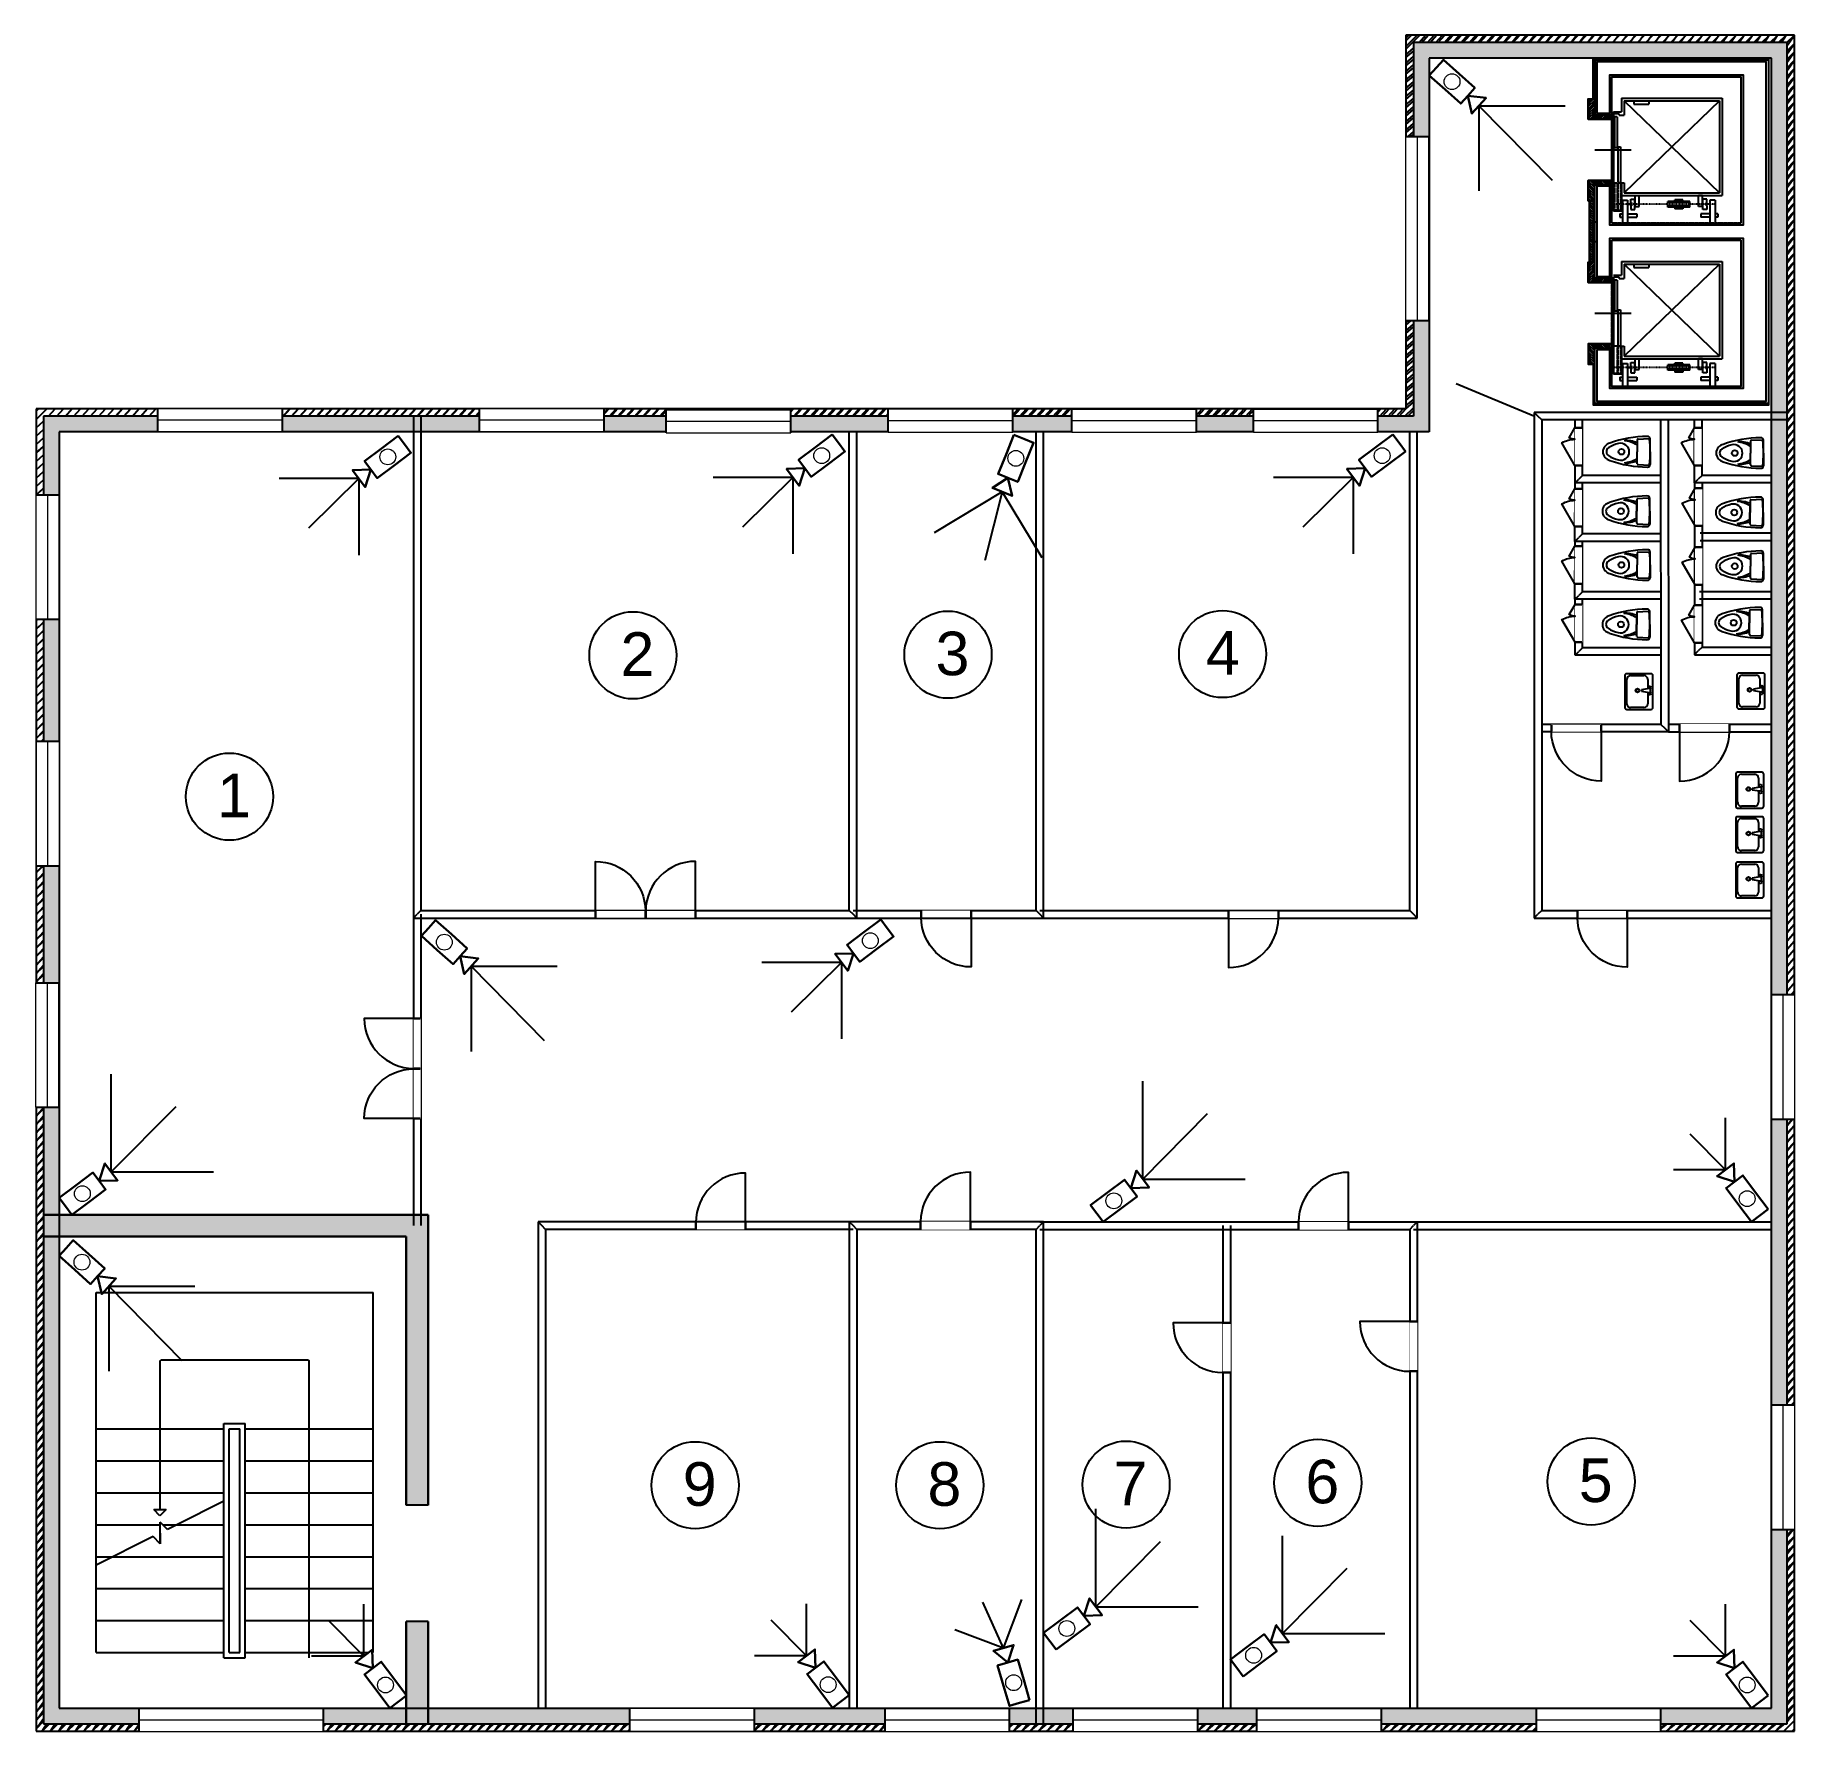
# Model space of a CAD drawing. Header units: millimetres. Extents: x 559585690 to 559613950, y 453760240 to 453787490.
import ezdxf

# ---------------------------------------------------------------- set-up
doc = ezdxf.new("R2010")
doc.units = ezdxf.units.MM
doc.set_wipeout_variables(frame=1)
for name, pattern in [('DASHDOT', [1, 0.5, -0.25, 0, -0.25]), ('DASHDOT_axis', [24, 20, -1.5, 1, -1.5]), ('HIDDEN', [0.375, 0.25, -0.125])]:
    doc.linetypes.add(name, pattern=pattern)
doc.layers.add('_Маскировка', color=7, linetype='Continuous', lineweight=0, true_color=0xffffff)
doc.layers.add('_Стены', color=7, linetype='Continuous', lineweight=30)
doc.layers.add('тонкие', color=7, linetype='Continuous', lineweight=20)
for name, color, linetype in [('door', 7, 'Continuous'), ('Камеры', 7, 'Continuous'), ('Перегородки', 7, 'Continuous'), ('Сетка', 7, 'Continuous'), ('Стены', 7, 'Continuous')]:
    doc.layers.add(name, color=color, linetype=linetype)
doc.styles.add('DIM_FONT', font='TXT.shx', dxfattribs={"width": 0.8})
doc.styles.get("Standard").update_dxf_attribs({"font": 'arial.ttf'})
pattern_1 = [(45, (0, 0), (16.83798022700467, 61.73926083235044), [79.375, -15.875, 0, -15.875])]
pattern_2 = [(134.9999999999999, (559617616.901452, 453766497.9697436), (-19.31660880956452, -19.31660880956449), [])]

msp = doc.modelspace()

# ---------------------------------------------------------------- texts
at = {"layer": 'Перегородки', "char_height": 700, "attachment_point": 1}
for s, insert in [('2', (559595090, 453777900)), ('3', (559600150, 453777910)), ('4', (559604490, 453777920)), ('1', (559588610, 453775630)), ('6', (559606090, 453764610)), ('5', (559610480, 453764630)), ('9', (559596090, 453764570)), ('8', (559600020, 453764570)), ('7', (559603010, 453764580))]:
    msp.add_mtext_dynamic_manual_height_columns(s, width=1100, gutter_width=12.5, heights=[0], dxfattribs=dict(at, insert=insert))

# ---------------------------------------------------------------- blocks, each defined once
blk = doc.blocks.new('*U31')
at = {"color": 7, "linetype": 'ByBlock', "true_color": 0xffffff}
blk.add_wipeout([(-800, 105), (0, 105), (0, -5), (-800, -5)], dxfattribs=at).dxf.layer = '_Маскировка'
at = {"linetype": 'ByBlock'}
for p, q in [((-800, -4.263256414560601e-14), (-800, 99.99999999999993)), ((0, 0), (0, 99.99999999999997))]:
    blk.add_line(p, q, dxfattribs=at)
at = {"layer": 'door'}
blk.add_lwpolyline([(1.13686837721616e-13, 7.579122514774403e-14), (1.13686837721616e-13, -800, -0.4122377308197774), (-800, -5.333333333333273, -1.462158682015437)], format="xyb", dxfattribs=at)
blk = doc.blocks.new('*U33')
at = {"color": 7, "linetype": 'ByBlock', "true_color": 0xffffff}
blk.add_wipeout([(800, 105), (0, 105), (0, -5), (800, -5)], dxfattribs=at).dxf.layer = '_Маскировка'
at = {"linetype": 'ByBlock'}
for p, q in [((0, 0), (0, 99.99999999999997)), ((800, -4.263256414560601e-14), (800, 99.99999999999993))]:
    blk.add_line(p, q, dxfattribs=at)
at = {"layer": 'door'}
blk.add_lwpolyline([(-1.212659602363904e-13, 7.579122514774402e-14), (-1.212659602363904e-13, -800, 0.4122377308197774), (800, -5.333333333333273, 1.462158682015437)], format="xyb", dxfattribs=at)
blk = doc.blocks.new('*U35')
blk.add_wipeout([(-999.9999999921336, 374.9999999970423), (999.999999992134, 374.99999999703914), (999.9999999921337, -5.000000000002274), (-999.9999999921338, -4.9999999999990905)]).dxf.layer = 'тонкие'
for p, q in [((-999.9999999921338, 1.6325991627598e-12), (-999.9999999921333, 369.9999999970425)), ((999.9999999921338, -1.859972838203032e-12), (999.9999999921342, 369.999999997039))]:
    blk.add_line(p, q)
at = {"layer": 'тонкие'}
for p, q in [((-999.9999999921333, 369.9999999970425), (999.9999999921342, 369.9999999970392)), ((-999.9999999921338, 184.9999999985221), (999.999999992134, 184.9999999985188)), ((-999.9999999921338, 1.6325991627598e-12), (999.9999999921338, -1.6325991627598e-12))]:
    blk.add_line(p, q, dxfattribs=at)
blk = doc.blocks.new('*U52')
blk.add_wipeout([(-999.9999999921336, 379.9999999970423), (999.999999992134, 379.99999999703914), (999.9999999921337, -5.000000000002274), (-999.9999999921338, -4.9999999999990905)]).dxf.layer = 'тонкие'
for p, q in [((-999.9999999921338, 1.6325991627598e-12), (-999.9999999921333, 374.9999999970425)), ((999.9999999921338, -1.859972838203032e-12), (999.9999999921342, 374.999999997039))]:
    blk.add_line(p, q)
at = {"layer": 'тонкие'}
for p, q in [((-999.9999999921333, 374.9999999970425), (999.9999999921342, 374.9999999970392)), ((-999.9999999921338, 187.4999999985221), (999.999999992134, 187.4999999985188)), ((-999.9999999921338, 1.6325991627598e-12), (999.9999999921338, -1.6325991627598e-12))]:
    blk.add_line(p, q, dxfattribs=at)
blk = doc.blocks.new('*U68')
blk.add_wipeout([(-1479.999999992134, 374.99999999704323), (1479.999999992134, 374.9999999970387), (1479.9999999921338, -5.000000000003183), (-1479.999999992134, -4.999999999997726)]).dxf.layer = 'тонкие'
for p, q in [((-1479.999999992134, 2.474551464998565e-12), (-1479.999999992133, 369.9999999970433)), ((1479.999999992134, -2.701925140441797e-12), (1479.999999992134, 369.9999999970381))]:
    blk.add_line(p, q)
at = {"layer": 'тонкие'}
for p, q in [((-1479.999999992133, 369.9999999970433), (1479.999999992134, 369.9999999970383)), ((-1479.999999992134, 184.9999999985229), (1479.999999992134, 184.9999999985179)), ((-1479.999999992134, 2.474551464998565e-12), (1479.999999992134, -2.474551464998565e-12))]:
    blk.add_line(p, q, dxfattribs=at)
blk = doc.blocks.new('*U83')
at = {"color": 7, "linetype": 'ByBlock', "true_color": 0xffffff}
blk.add_wipeout([(-800, 105), (0, 105), (0, -5), (-800, -5)], dxfattribs=at).dxf.layer = '_Маскировка'
at = {"linetype": 'ByBlock'}
for p, q in [((-800, -4.263256414560601e-14), (-800, 99.99999999999993)), ((0, 0), (0, 99.99999999999997))]:
    blk.add_line(p, q, dxfattribs=at)
at = {"layer": 'door'}
blk.add_lwpolyline([(1.13686837721616e-13, 7.579122514774402e-14), (1.13686837721616e-13, -800, -0.4122377308197774), (-800, -5.333333333333273, -1.462158682015437)], format="xyb", dxfattribs=at)
blk = doc.blocks.new('*U91')
at = {"color": 7, "linetype": 'ByBlock', "true_color": 0xffffff}
blk.add_wipeout([(-800, -105), (0, -105), (0, 5), (-800, 5)], dxfattribs=at).dxf.layer = '_Маскировка'
at = {"linetype": 'ByBlock'}
for p, q in [((-800, 4.263256414560601e-14), (-800, -99.99999999999993)), ((0, 0), (0, -99.99999999999997))]:
    blk.add_line(p, q, dxfattribs=at)
at = {"layer": 'door'}
blk.add_lwpolyline([(1.13686837721616e-13, -7.105427357601002e-14), (1.13686837721616e-13, 800, 0.4122377308197774), (-800, 5.333333333333272, 1.462158682015437)], format="xyb", dxfattribs=at)
blk = doc.blocks.new('*U90')
at = {"color": 7, "linetype": 'ByBlock', "true_color": 0xffffff}
blk.add_wipeout([(800, -105), (0, -105), (0, 5), (800, 5)], dxfattribs=at).dxf.layer = '_Маскировка'
at = {"linetype": 'ByBlock'}
for p, q in [((0, 0), (0, -99.99999999999997)), ((800, 4.263256414560601e-14), (800, -99.99999999999993))]:
    blk.add_line(p, q, dxfattribs=at)
at = {"layer": 'door'}
blk.add_lwpolyline([(-1.13686837721616e-13, -7.105427357601002e-14), (-1.13686837721616e-13, 800, -0.4122377308197774), (800, 5.333333333333272, -1.462158682015437)], format="xyb", dxfattribs=at)
blk = doc.blocks.new('*U133')
at = {"color": 7, "linetype": 'ByBlock', "true_color": 0xffffff}
blk.add_wipeout([(-800, -125), (0, -125), (0, 5), (-800, 5)], dxfattribs=at).dxf.layer = '_Маскировка'
at = {"linetype": 'ByBlock'}
for p, q in [((-800, 4.263256414560601e-14), (-800, -119.9999999999999)), ((0, 0), (0, -120))]:
    blk.add_line(p, q, dxfattribs=at)
at = {"layer": 'door'}
blk.add_lwpolyline([(1.13686837721616e-13, -7.105427357601002e-14), (1.13686837721616e-13, 800, 0.4122377308197774), (-800, 5.333333333333272, 1.462158682015437)], format="xyb", dxfattribs=at)
blk = doc.blocks.new('*U132')
at = {"color": 7, "linetype": 'ByBlock', "true_color": 0xffffff}
blk.add_wipeout([(-800, -120.08114624023438), (0, -120.08114624023438), (0, 5), (-800, 5)], dxfattribs=at).dxf.layer = '_Маскировка'
at = {"linetype": 'ByBlock'}
for p, q in [((-800, 4.263256414560601e-14), (-800, -115.0811462402343)), ((0, 0), (0, -115.0811462402343))]:
    blk.add_line(p, q, dxfattribs=at)
at = {"layer": 'door'}
blk.add_lwpolyline([(1.13686837721616e-13, -7.105427357601002e-14), (1.13686837721616e-13, 800, 0.4122377308197774), (-800, 5.333333333333272, 1.462158682015437)], format="xyb", dxfattribs=at)
blk = doc.blocks.new('*U131')
at = {"color": 7, "linetype": 'ByBlock', "true_color": 0xffffff}
blk.add_wipeout([(-800, -125.04185223579407), (0, -125.04185223579407), (0, 5), (-800, 5)], dxfattribs=at).dxf.layer = '_Маскировка'
at = {"linetype": 'ByBlock'}
for p, q in [((-800, 4.263256414560601e-14), (-800, -120.041852235794)), ((0, 0), (0, -120.041852235794))]:
    blk.add_line(p, q, dxfattribs=at)
at = {"layer": 'door'}
blk.add_lwpolyline([(1.13686837721616e-13, -7.105427357601002e-14), (1.13686837721616e-13, 800, 0.4122377308197774), (-800, 5.333333333333272, 1.462158682015437)], format="xyb", dxfattribs=at)
blk = doc.blocks.new('A$C444A5E9C')
at = {"ltscale": 20}
for p, q in [((0.04113294760827557, 0.5655345462073456), (0.03214189965001424, 0.7370939613538212)), ((0.2457537597110786, 0.7599999534722883), (0.03979372184767271, 0.7599999534722883)), ((0.05361581679244409, 0.5536887456619297), (0.2457537597110786, 0.5536887456619297)), ((0.1410236105766671, 0.5486887456572731), (0.2457537597110786, 0.5486887456572731))]:
    blk.add_line(p, q, dxfattribs=at)
for p, q in [((0.2457537597110786, 0.7599999534722883), (0.4517137975744845, 0.7599999534722883)), ((0.4503745718138816, 0.5655345462073456), (0.459365619772143, 0.7370939613538212)), ((0.4378917026297131, 0.5536887456619297), (0.2457537597110786, 0.5536887456619297)), ((0.3504839088454901, 0.5486887456572731), (0.2457537597110786, 0.5486887456572731))]:
    blk.add_line(p, q)
at = {"linetype": 'Continuous', "ltscale": 20}
blk.add_circle((0.2457537597110786, 0.298207310232101), 0.04645084462528537, dxfattribs=at)
at = {"ltscale": 20}
for centre, radius, start, end in [((0.03979372184767271, 0.7199999534714152), 0.03999999999999968, 90, 185.8210027385364), ((1.869703473337722, 0.7334768584478297), 1.869785707764664, 180.5372937989394, 199.4406173586037), ((0.0441254540673981, 0.7377219928312115), 0.012, 95.84386922541155, 183.0000000000061), ((0.05361581679244409, 0.5661887456590193), 0.0125, 183.0000000000061, 270), ((0.2454900453194568, -1.229691311105853), 1.989691282058017, 89.99240599688939, 95.84386922541155), ((0.7660710083982849, 0.3276924081510515), 0.7045471275681816, 161.2906092564814, 178.5363273741959), ((0.5800275116671401, 0.284824754598958), 0.5158767511260067, 149.7164621146004, 173.2243677735792), ((0.1410236105766671, 0.5411887456575641), 0.0075, 90, 149.7164621146004), ((0.2665401650701824, 0.158472705836175), 0.1668690484658322, 196.4723215404254, 227.6623700880589), ((0.2457537597110786, 0.1369999534726958), 0.137, 228.0401159485971, 270)]:
    blk.add_arc(centre, radius, start, end, dxfattribs=at)
for centre, radius, start, end in [((0.2460174741027004, -1.229691311105853), 1.989691282058017, 84.15613077458843, 90.00759400311063), ((-1.378195953915565, 0.7334768584478297), 1.869785707764664, 340.5593826413963, 359.4627062010605), ((0.4378917026297131, 0.5661887456590193), 0.0125, 270, 356.9999999999939), ((0.4473820653547591, 0.7377219928312115), 0.012, 356.9999999999939, 84.15613077458843), ((0.4517137975744845, 0.7199999534714152), 0.03999999999999968, 354.1789972614636, 90), ((0.3504839088454901, 0.5411887456575641), 0.0075, 30.28353788539962, 90), ((-0.08851999224498286, 0.284824754598958), 0.5158767511260067, 6.775632226420739, 30.28353788539962), ((-0.2745634889761277, 0.3276924081510515), 0.7045471275681816, 1.463672625804141, 18.70939074351859), ((0.2457537597110786, 0.1369999534726958), 0.137, 270, 311.9598840514029), ((0.2249673543519748, 0.158472705836175), 0.1668690484658322, 312.3376299119411, 343.5276784595746)]:
    blk.add_arc(centre, radius, start, end)
at = {"linetype": 'Continuous', "ltscale": 20}
for centre, radius, start, end in [((0.2463165506596852, 0.2875457198315416), 0.1361441890625848, 90.23684917005355, 194.549030922666), ((0.2451909687551961, 0.2875457198315416), 0.1361441890625663, 345.450969077334, 89.76315082994647), ((0.5609641270966677, 0.349375851394143), 0.456637818714866, 192.1399031620591, 214.2705664349961), ((0.2464908311703766, 0.1286729555358761), 0.07267673976298489, 210.083985255625, 269.4189088827824), ((0.2450166882517806, 0.1286729555358761), 0.07267673976295339, 270.5810911172176, 329.916014744375), ((-0.06945660767451045, 0.349375851394143), 0.4566378187148801, 325.7294335650039, 347.8600968379409)]:
    blk.add_arc(centre, radius, start, end, dxfattribs=at)
blk = doc.blocks.new('A$C7A17705F')
at = {"color": 0}
for p, q in [((-5.194690311327577e-05, 3429.999989248307), (2599.999948053093, 3429.999989248339)), ((599.9999480530969, 2789.999989248325), (609.9999480530969, 2799.999989248325)), ((599.9999480530969, 1393.352428215403), (599.9999480530969, 2789.999989248325)), ((609.9999480530969, 2799.999989248325), (1989.999948053097, 2799.999989248325)), ((1989.999948053097, 2799.999989248325), (1999.999948053097, 2789.999989248325)), ((1999.999948053097, -1.075168984243646e-05), (1999.999948053097, 2789.999989248325)), ((-5.194690311327577e-05, 2149.99998924831), (1199.999948053097, 2149.999989248325)), ((1199.999948053097, 1471.737610035831), (1199.999948053097, 2199.999989248325)), ((1199.999948053097, 2199.999989248325), (1399.999948053097, 2199.999989248325)), ((1249.999948053097, 49.99998924832471), (1249.999948053097, 2149.99998924831)), ((1249.999948053097, 2149.999989248325), (1349.999948053097, 2149.999989248325)), ((1349.999948053097, 49.99998924832471), (1349.999948053097, 2149.99998924831)), ((1399.999948053097, -1.075168984243646e-05), (1399.999948053097, 2199.999989248325)), ((1399.999948053097, 2149.999989248325), (2599.999948053097, 2149.99998924831)), ((-5.194690311327577e-05, 1849.999989248325), (1199.999948053097, 1849.999989248325)), ((1399.999948053097, 1849.999989248325), (2599.999948053097, 1849.999989248325)), ((-5.194690311327577e-05, 1549.999989248325), (1199.999948053097, 1549.999989248325)), ((1399.999948053097, 1549.999989248325), (2599.999948053097, 1549.999989248325)), ((1199.999948053097, -1.075168984243646e-05), (1199.999948053097, 1471.737610035831)), ((-5.194690311327577e-05, 1249.999989248325), (599.9999480530969, 1249.99998924831)), ((599.9999480530969, 1171.737610035831), (599.9999480530969, 1275.477278518265)), ((599.9999480530969, 1071.737015800354), (599.9999480530969, 1171.737610035831)), ((625.4772373230371, 1249.99998924831), (756.5247064780851, 1249.99998924831)), ((756.5247064780851, 1249.999989248325), (1199.999948053097, 1249.999989248325)), ((1399.999948053097, 1249.999989248325), (2599.999948053097, 1249.999989248325)), ((-5.194690311327577e-05, 949.9999892483247), (1199.999948053097, 949.9999892483247)), ((1399.999948053097, 949.9999892483102), (2599.999948053097, 949.9999892483102)), ((-5.194690311327577e-05, 649.9999892483247), (1199.999948053097, 649.9999892483247)), ((1399.999948053097, 649.9999892483247), (2599.999948053097, 649.9999892483247)), ((-5.194690311327577e-05, 349.9999892483247), (1199.999948053097, 349.9999892483247)), ((1399.999948053097, 349.9999892483102), (2599.999948053097, 349.9999892483247)), ((-5.194690311327577e-05, 49.99998924831016), (1199.999948053097, 49.99998924832471)), ((1249.999948053097, 49.99998924832471), (1349.999948053097, 49.99998924832471)), ((1399.999948053097, 49.99998924831016), (2599.999948053097, 49.99998924831016)), ((1199.999948053097, -1.075168984243646e-05), (1399.999948053097, -1.075168984243646e-05))]:
    blk.add_line(p, q, dxfattribs=at)
for p, q in [((-5.194690311327577e-05, 49.99998924831016), (-5.194690311327577e-05, 3429.999989248307)), ((2599.999948053097, 2149.99998924831), (2599.999948053093, 3429.999989248339)), ((2599.999948053097, 49.99998924831016), (2599.999948053097, 2149.99998924831)), ((539.8471875652904, 1393.352428215403), (655.578354744066, 1393.352428215403)), ((597.7127492956351, 1335.485659638296), (539.8471875652904, 1393.352428215403)), ((655.578354744066, 1393.352428215403), (597.7127492956351, 1335.485659638296)), ((1199.999948053097, 1471.737610035831), (756.5247064780851, 1249.999989248325)), ((669.1597270413913, 1206.317499529971), (599.9999480530969, 1275.477278518265)), ((599.9999480530969, 1171.737610035831), (599.9999480530969, 1071.737610035831)), ((756.5247064780851, 1249.999989248325), (669.1597270413913, 1206.317499529971)), ((533.3328852294508, 1138.404078624), (-5.194690311327577e-05, 871.7376100358306)), ((599.9999480530969, 1071.737015800354), (533.3328852294508, 1138.404078624))]:
    blk.add_line(p, q)
blk = doc.blocks.new('A$C564A496C')
at = {"linetype": 'ByBlock'}
for p, q in [((2.25755684368778e-06, 419.3181840765474), (2.25755684368778e-06, 30.68182044031073)), ((543.1575128287386, 450.0000022581962), (30.68182043943852, 450.0000022581962)), ((30.68182043943852, 92.04545680384126), (30.68182043943852, 306.8181840765474)), ((92.04545680296906, 368.1818204403107), (243.5807276297437, 368.1818204403107)), ((238.4670912660968, 409.0909113492535), (299.8307276297437, 409.0909113492535)), ((238.4670912660968, 388.6363658946657), (258.9216367206845, 265.9090931673718)), ((279.3761821751559, 265.9090931673718), (299.8307276297437, 388.6363658946657)), ((294.7170912660968, 368.1818204403107), (481.7938764650917, 368.1818204403107)), ((543.1575128287386, 306.8181840765474), (543.1575128287386, 92.04545680384126)), ((573.8393310106203, 30.68182044031073), (573.8393310106203, 419.3181840765474)), ((30.68182043943852, 2.258196218463127e-06), (543.1575128287386, 2.258196218463127e-06)), ((481.7938764650917, 30.68182044031073), (92.04545680296906, 30.68182044031073)), ((258.9216367206845, 265.9090931673718), (279.3761821751559, 265.9090931673718))]:
    blk.add_line(p, q, dxfattribs=at)
for centre, radius in [((218.012545811509, 398.8636386219596), 20.45454545454545), ((320.2852730842151, 398.8636386219596), 20.45454545454545), ((269.148909447862, 204.5454568038413), 30.68181818181818), ((269.148909447862, 204.5454568038413), 25.68181818181818)]:
    blk.add_circle(centre, radius, dxfattribs=at)
for centre, radius, start, end in [((30.68182043943852, 419.3181840765474), 30.68181818181818, 90, 180), ((92.04545680296906, 306.8181840765474), 61.36363636363636, 90, 180), ((481.7938764650917, 306.8181840765474), 61.36363636363636, 0, 90), ((543.1575128287386, 419.3181840765474), 30.68181818181818, 0, 90), ((30.68182043943852, 30.68182044031073), 30.68181818181818, 180, 270), ((92.04545680296906, 92.04545680384126), 61.36363636363636, 180, 270), ((481.7938764650917, 92.04545680384126), 61.36363636363636, 270, 0), ((543.1575128287386, 30.68182044031073), 30.68181818181818, 270, 0)]:
    blk.add_arc(centre, radius, start, end, dxfattribs=at)
at = {"style": 'DIM_FONT', "width": 0.8, "flags": 9}
for tag in ['YSIZE', 'XSIZE']:
    blk.add_attdef(tag, (269.148909447862, 450.0000022581962), '', height=0.5, rotation=270, dxfattribs=at)
blk = doc.blocks.new('*U156')
at = {"color": 7, "linetype": 'ByBlock', "true_color": 0xffffff}
blk.add_wipeout([(800, 116.93291532993317), (0, 116.93291532993317), (0, -5), (800, -5)], dxfattribs=at).dxf.layer = '_Маскировка'
at = {"linetype": 'ByBlock'}
for p, q in [((0, 0), (0, 111.9329153299331)), ((800, -4.263256414560601e-14), (800, 111.9329153299331))]:
    blk.add_line(p, q, dxfattribs=at)
at = {"layer": 'door'}
blk.add_lwpolyline([(-1.13686837721616e-13, 7.579122514774402e-14), (-1.13686837721616e-13, -800, 0.4122377308197774), (800, -5.333333333333273, 1.462158682015437)], format="xyb", dxfattribs=at)
blk = doc.blocks.new('*U166')
at = {"color": 7, "linetype": 'ByBlock', "true_color": 0xffffff}
blk.add_wipeout([(-800, 105), (0, 105), (0, -5), (-800, -5)], dxfattribs=at).dxf.layer = '_Маскировка'
at = {"linetype": 'ByBlock'}
for p, q in [((-800, -4.263256414560601e-14), (-800, 99.99999999999993)), ((0, 0), (0, 99.99999999999997))]:
    blk.add_line(p, q, dxfattribs=at)
at = {"layer": 'door'}
blk.add_lwpolyline([(1.13686837721616e-13, 7.579122514774402e-14), (1.13686837721616e-13, -800, -0.4122377308197774), (-800, -5.333333333333273, -1.462158682015437)], format="xyb", dxfattribs=at)
blk = doc.blocks.new('*U170')
at = {"color": 7, "linetype": 'ByBlock', "true_color": 0xffffff}
blk.add_wipeout([(-604.9985519051552, 115), (0, 115.00000000000011), (0, -5), (-604.9985519051552, -5)], dxfattribs=at).dxf.layer = '_Маскировка'
at = {"linetype": 'ByBlock'}
for p, q in [((-604.9985519051552, -4.263256414560601e-14), (-604.9985519051552, 109.9999999999999)), ((0, 0), (0, 110))]:
    blk.add_line(p, q, dxfattribs=at)
at = {"layer": 'door'}
blk.add_lwpolyline([(0, 0), (-363.2679198738459, -209.7328313271204, -0.1316524975873958), (-419.4656626542409, 0, -0.1316524975873957), (-444.3223565763386, -92.76644462545714), (-604.9985519051552, 0)], format="xyb", dxfattribs=at)
blk = doc.blocks.new('видеокамера с поворотным устройством')
blk.add_wipeout([(0, 2), (8, 2), (8, -2), (0, -2)])
at = {"color": 0, "lineweight": 20}
blk.add_circle((4, 0), 1.5, dxfattribs=at)
blk.add_wipeout([(8, 0), (10.849205711401737, 2), (10.849205711401737, -2)])
at = {"color": 0, "lineweight": 30}
blk.add_lwpolyline([(0, -2), (0, 0), (0, 2), (4, 2), (8, 2), (8, 0), (8, -2), (4, -2)], close=True, dxfattribs=at)
blk.add_lwpolyline([(8, 0), (10.84920571140174, -2), (10.84920571140174, 2), (8, 0)], dxfattribs=at)

# ---------------------------------------------------------------- hatches: boundary and pattern name
at = {"linetype": 'Continuous'}
h = msp.add_hatch(dxfattribs=at)
h.set_pattern_fill('ANSI31', color=256, scale=218.5424812603338, angle=-270.0000000000001, style=0)
h.set_pattern_definition([(225, (559617616.901452, 453802173.8717052), (-19.31660880956451, 19.3166088095645), [])])
h.paths.add_polyline_path([(559610632.5570575, 453786466.7099167), (559610709.046926, 453786466.7099167), (559610736.3647361, 453786466.7099167), (559610736.3647361, 453786208.0853311), (559611009.5428377, 453786208.0853311), (559611009.5428377, 453786138.8961948), (559610632.5570575, 453786138.8961948)])
h = msp.add_hatch(dxfattribs=at)
h.set_pattern_fill('ANSI31', color=256, scale=218.5424812603338, angle=-270.0000000000001, style=0)
h.set_pattern_definition([(134.9999999999999, (559617616.901452, 453769120.4795187), (-19.31660880956452, -19.31660880956449), [])])
h.paths.add_polyline_path([(559610632.5570575, 453784827.6413072), (559610709.046926, 453784827.6413072), (559610736.3647361, 453784827.6413072), (559610736.3647361, 453785086.2658928), (559611009.5428377, 453785086.2658928), (559611009.5428377, 453785155.4550291), (559610632.5570575, 453785155.4550291)])
h = msp.add_hatch(dxfattribs=at)
h.set_pattern_fill('ANSI31', color=256, scale=218.5424812603338, angle=-270.0000000000001, style=0)
h.set_pattern_definition(pattern_2)
h.paths.add_polyline_path([(559610709.046926, 453784494.3640233), (559610709.046926, 453784827.6413072), (559610654.4113057, 453784827.6413072), (559610654.4113057, 453783844.2001415), (559610709.046926, 453783844.2001415)])
h.paths.add_polyline_path([(559610709.046926, 453783844.2001415), (559610736.3647361, 453783844.2001415), (559610736.3647361, 453784177.4774255), (559610709.046926, 453784177.4774255)])
h.paths.add_polyline_path([(559610736.3647361, 453784494.3640233), (559610709.046926, 453784494.3640233), (559610709.046926, 453784177.4774255), (559610736.3647361, 453784177.4774255)])
h.paths.add_polyline_path([(559610709.046926, 453784494.3640233), (559610736.3647361, 453784494.3640233), (559610736.3647361, 453784827.6413072), (559610709.046926, 453784827.6413072)])
h = msp.add_hatch(dxfattribs=at)
h.set_pattern_fill('ANSI31', color=256, scale=218.5424812603338, angle=-270.0000000000001, style=0)
h.set_pattern_definition([(225, (559617616.901452, 453799551.3619301), (-19.31660880956451, 19.3166088095645), [])])
h.paths.add_polyline_path([(559610632.5570575, 453783844.2001415), (559610709.046926, 453783844.2001415), (559610736.3647361, 453783844.2001415), (559610736.3647361, 453783585.575556), (559611009.5428377, 453783585.575556), (559611009.5428377, 453783516.3864197), (559610632.5570575, 453783516.3864197)])
h = msp.add_hatch(dxfattribs=at)
h.set_pattern_fill('ANSI31', color=256, scale=218.5424812603338, angle=-270.0000000000001, style=0)
h.set_pattern_definition(pattern_2)
h.paths.add_polyline_path([(559610632.5570575, 453782205.1315321), (559610709.046926, 453782205.1315321), (559610736.3647361, 453782205.1315321), (559610736.3647361, 453782463.7561177), (559611009.5428377, 453782463.7561177), (559611009.5428377, 453782532.945254), (559610632.5570575, 453782532.945254)])
at = {"layer": 'Сетка'}
h = msp.add_hatch(dxfattribs=at)
h.set_pattern_fill('ANSI36', color=256, scale=10)
h.set_pattern_definition(pattern_1)
h.paths.add_polyline_path([(559591650.298, 453763880), (559592000.2979999, 453763880), (559592000.298, 453768544.919), (559586075.297699, 453768544.919), (559586075.297699, 453768194.919), (559591650.298, 453768194.919)])
h.paths.add_polyline_path([(559592000.298, 453762010), (559591650.298, 453762010), (559591650.298, 453760619.9188538), (559592000.298, 453760619.9188538)])
at = {"layer": 'Стены'}
h = msp.add_hatch(dxfattribs=at)
h.set_pattern_fill('ANSI32', color=256, scale=10)
h.set_pattern_definition([(45, (0, 0), (-67.35192090801866, 67.35192090801866), []), (45, (44.90130000000001, 0), (-67.35192090801866, 67.35192090801866), [])])
h.paths.add_polyline_path([(559613945.297699, 453787489.9188538), (559607705.297699, 453787489.9188538), (559607705.297699, 453781489.9188538), (559585705.297699, 453781489.9188538), (559585705.297699, 453760249.9188538), (559613945.297699, 453760249.9188538)])
h.paths.add_polyline_path([(559585825.297699, 453781369.9188538), (559607825.297699, 453781369.9188538), (559607825.297699, 453787369.9188538), (559613825.297699, 453787369.9188538), (559613825.297699, 453760369.9188538), (559585825.297699, 453760369.9188538)], flags=16)
h.paths.add_polyline_path([(559586075.297699, 453781119.9188538), (559608075.297699, 453781119.9188538), (559608075.297699, 453787119.9188538), (559613575.297699, 453787119.9188538), (559613575.297699, 453760619.9188538), (559586075.297699, 453760619.9188538)], flags=0)
h = msp.add_hatch(dxfattribs=at)
h.set_pattern_fill('ANSI36', color=256, scale=10)
h.set_pattern_definition(pattern_1)
h.paths.add_polyline_path([(559613825.297699, 453787369.9188538), (559607825.297699, 453787369.9188538), (559607825.297699, 453781369.9188538), (559585825.297699, 453781369.9188538), (559585825.297699, 453760369.9188538), (559613825.297699, 453760369.9188538)])
h.paths.add_polyline_path([(559586075.297699, 453781119.9188538), (559608075.297699, 453781119.9188538), (559608075.297699, 453787119.9188538), (559613575.297699, 453787119.9188538), (559613575.297699, 453760619.9188538), (559586075.297699, 453760619.9188538)], flags=16)

# ---------------------------------------------------------------- linework, layer by layer
at = {"linetype": 'Continuous'}
for p, q in [((559610736.3647361, 453786950.152514), (559610736.3647361, 453787116.8737984)), ((559610736.3647361, 453787095.0195503), (559610736.3647361, 453786210.9482327)), ((559610736.3647361, 453787095.0195503), (559613533.7101743, 453787095.0195503)), ((559610632.5570575, 453786466.7099167), (559610736.3647361, 453786466.7099167)), ((559611165.4266566, 453786478.5752234), (559611165.4266566, 453786259.7048272)), ((559611165.4266566, 453786478.5752234), (559612782.6410179, 453786478.5752234)), ((559612738.9325217, 453786434.8667272), (559611209.1351529, 453784958.7140383)), ((559611209.1351529, 453786434.8667272), (559612738.9325217, 453784958.7140383)), ((559611209.1351529, 453786434.8667272), (559611209.1351529, 453786205.0692068)), ((559611209.1351529, 453786434.8667272), (559612738.9325217, 453786434.8667272)), ((559611363.1125022, 453786434.8667272), (559611363.1125022, 453786380.2311069)), ((559611363.1125022, 453786380.2311069), (559611603.5092316, 453786380.2311069)), ((559611603.5092316, 453786434.8667272), (559611603.5092316, 453786380.2311069)), ((559612738.9325217, 453786434.8667272), (559612738.9325217, 453784958.7140383)), ((559612782.6410179, 453786478.5752234), (559612782.6410179, 453784915.005542)), ((559610632.5570575, 453786138.8961948), (559611009.5428377, 453786138.8961948)), ((559610632.5570575, 453786138.8961948), (559611009.5428377, 453786138.8961948)), ((559610736.3647361, 453786210.9482327), (559611009.5428377, 453786210.9482327)), ((559611009.5428377, 453786138.8961948), (559610736.3647361, 453786138.8961948)), ((559610736.3647361, 453786138.8961948), (559611009.5428377, 453786138.8961948)), ((559610736.3647361, 453786138.8961948), (559611009.5428377, 453786138.8961948)), ((559611009.5428377, 453786138.8961948), (559610736.3647361, 453786138.8961948)), ((559610736.3647361, 453786138.8961948), (559611009.5428377, 453786138.8961948)), ((559610736.3647361, 453786138.8961948), (559611009.5428377, 453786138.8961948)), ((559611009.5428377, 453785155.4550291), (559611009.5428377, 453786138.8961948)), ((559611039.9531856, 453786228.4763881), (559611039.9531856, 453786259.7048272)), ((559611039.9531856, 453786259.7048272), (559611165.4266566, 453786259.7048272)), ((559611039.9531856, 453786228.4763881), (559611039.9531856, 453784665.3796206)), ((559611128.689686, 453786228.4763881), (559611039.9531856, 453786228.4763881)), ((559611098.4456298, 453786180.0672951), (559611054.7371335, 453786180.0672951)), ((559611054.7371335, 453786180.0672951), (559611054.7371335, 453785682.2201248)), ((559611098.4456298, 453786180.0672951), (559611098.4456298, 453785682.2201248)), ((559611128.689686, 453786205.0692068), (559611128.689686, 453786228.4763881)), ((559611128.689686, 453786205.0692068), (559611209.1351529, 453786205.0692068)), ((559610736.3647361, 453785647.175612), (559611324.5238014, 453785647.175612)), ((559611098.4456298, 453785682.2201248), (559611054.7371335, 453785682.2201248)), ((559611106.9904248, 453785698.9501415), (559611106.9904248, 453785124.0301095)), ((559611106.9904248, 453785698.9501415), (559611150.698921, 453785698.9501415)), ((559611150.698921, 453785698.9501415), (559611150.698921, 453785124.0301095)), ((559610632.5570575, 453785155.4550291), (559610736.3647361, 453785155.4550291)), ((559610736.3647361, 453785155.4550291), (559610632.5570575, 453785155.4550291)), ((559610736.3647361, 453785155.4550291), (559610632.5570575, 453785155.4550291)), ((559610736.3647361, 453785155.4550291), (559611009.5428377, 453785155.4550291)), ((559611009.5428377, 453785155.4550291), (559610736.3647361, 453785155.4550291)), ((559610736.3647361, 453785155.4550291), (559611009.5428377, 453785155.4550291)), ((559610736.3647361, 453785155.4550291), (559611009.5428377, 453785155.4550291)), ((559610736.3647361, 453785155.4550291), (559611009.5428377, 453785155.4550291)), ((559610736.3647361, 453785155.4550291), (559611009.5428377, 453785155.4550291)), ((559610736.3647361, 453785086.6058789), (559611009.5428377, 453785086.6058789)), ((559611106.9904248, 453785124.0301095), (559611150.698921, 453785124.0301095)), ((559611165.4266566, 453785117.8203626), (559611165.4266566, 453784915.005542)), ((559611165.4266566, 453785117.8203626), (559611209.1351529, 453785117.8203626)), ((559611209.1351529, 453785117.8203626), (559611209.1351529, 453784958.7140383)), ((559611209.1351529, 453784958.7140383), (559612738.9325217, 453784958.7140383)), ((559610632.5570575, 453784827.6413072), (559610736.3647361, 453784827.6413072)), ((559610654.4113057, 453783844.2001415), (559610654.4113057, 453784827.6413072)), ((559611165.4266566, 453784915.005542), (559611165.4266566, 453784665.3796206)), ((559611165.4266566, 453784915.005542), (559612782.6410179, 453784915.005542)), ((559611183.1762755, 453784838.1526019), (559611183.1762755, 453784472.5097752)), ((559611183.1762755, 453784838.1526019), (559611265.1297059, 453784838.1526019)), ((559611265.1297059, 453784838.1526019), (559611265.1297059, 453784472.5097752)), ((559611265.1297059, 453784800.5107024), (559611265.1297059, 453784746.7212068)), ((559611265.1297059, 453784773.6159546), (559611325.1321698, 453784773.6159546)), ((559611316.631787, 453784855.5693851), (559611382.1945313, 453784855.5693851)), ((559611316.631787, 453784790.6153578), (559611316.631787, 453784855.5693851)), ((559611316.631787, 453784756.6165516), (559611316.631787, 453784691.6625241)), ((559611316.631787, 453784691.6625241), (559611382.1945313, 453784691.6625241)), ((559611325.1321698, 453784800.5107024), (559611325.1321698, 453784746.7212068)), ((559611382.1945313, 453784691.6625241), (559611382.1945313, 453784855.5693851)), ((559611384.4466733, 453784915.3354912), (559611450.0094177, 453784915.3354912)), ((559611384.4466733, 453784740.5015062), (559611384.4466733, 453784915.3354912)), ((559611384.4466733, 453784740.5015062), (559611450.0094177, 453784740.5015062)), ((559611450.0094177, 453784740.5015062), (559611450.0094177, 453784915.3354912)), ((559611910.7114229, 453784729.9074584), (559611910.7114229, 453784817.3244509)), ((559612265.842955, 453784817.3244509), (559611910.7114229, 453784817.3244509)), ((559612265.842955, 453784800.9337648), (559611910.7114229, 453784800.9337648)), ((559612265.842955, 453784746.2981445), (559611910.7114229, 453784746.2981445)), ((559612265.842955, 453784729.9074584), (559611910.7114229, 453784729.9074584)), ((559612022.7144446, 453784817.3244509), (559612022.7144446, 453784844.642261)), ((559612153.8399333, 453784844.642261), (559612022.7144446, 453784844.642261)), ((559612022.7144446, 453784729.9074584), (559612022.7144446, 453784702.5896482)), ((559612153.8399333, 453784702.5896482), (559612022.7144446, 453784702.5896482)), ((559612153.8399333, 453784817.3244509), (559612153.8399333, 453784844.642261)), ((559612153.8399333, 453784729.9074584), (559612153.8399333, 453784702.5896482)), ((559612265.842955, 453784729.9074584), (559612265.842955, 453784817.3244509)), ((559612467.9947501, 453784915.3354912), (559612402.4320058, 453784915.3354912)), ((559612402.4320058, 453784740.5015062), (559612402.4320058, 453784915.3354912)), ((559612467.9947501, 453784740.5015062), (559612402.4320058, 453784740.5015062)), ((559612467.9947501, 453784740.5015062), (559612467.9947501, 453784915.3354912)), ((559612535.8096367, 453784855.5693851), (559612470.2468923, 453784855.5693851)), ((559612470.2468923, 453784691.6625241), (559612470.2468923, 453784855.5693851)), ((559612535.8096367, 453784691.6625241), (559612470.2468923, 453784691.6625241)), ((559612527.3092537, 453784800.5107024), (559612527.3092537, 453784746.7212068)), ((559612587.3117175, 453784773.6159546), (559612527.3092537, 453784773.6159546)), ((559612535.8096367, 453784790.6153578), (559612535.8096367, 453784855.5693851)), ((559612535.8096367, 453784756.6165516), (559612535.8096367, 453784691.6625241)), ((559612587.3117175, 453784838.1526019), (559612587.3117175, 453784472.5097752)), ((559612669.265148, 453784838.1526019), (559612587.3117175, 453784838.1526019)), ((559612587.3117175, 453784800.5107024), (559612587.3117175, 453784746.7212068)), ((559612669.265148, 453784838.1526019), (559612669.265148, 453784472.5097752)), ((559611009.5428377, 453784472.5097752), (559613085.6964097, 453784472.5097752)), ((559611165.4266566, 453784665.3796206), (559611039.9531856, 453784665.3796206)), ((559611139.4677792, 453784620.1319786), (559611139.4677792, 453784565.4963583)), ((559611139.4677792, 453784620.1319786), (559611183.1762755, 453784620.1319786)), ((559611139.4677792, 453784565.4963583), (559611183.1762755, 453784565.4963583)), ((559611265.1297059, 453784620.1319786), (559611412.6458808, 453784620.1319786)), ((559611265.1297059, 453784565.4963583), (559611412.6458808, 453784565.4963583)), ((559611412.6458808, 453784620.1319786), (559611412.6458808, 453784565.4963583)), ((559612587.3117175, 453784620.1319786), (559612439.7955427, 453784620.1319786)), ((559612439.7955427, 453784620.1319786), (559612439.7955427, 453784565.4963583)), ((559612587.3117175, 453784565.4963583), (559612439.7955427, 453784565.4963583)), ((559612712.9736443, 453784620.1319786), (559612669.265148, 453784620.1319786)), ((559612712.9736443, 453784565.4963583), (559612669.265148, 453784565.4963583)), ((559612712.9736443, 453784620.1319786), (559612712.9736443, 453784565.4963583)), ((559611009.5428377, 453784199.3316736), (559613085.6964097, 453784199.3316736)), ((559610632.5570575, 453783844.2001415), (559610736.3647361, 453783844.2001415)), ((559611165.4266566, 453783856.0654483), (559612782.6410179, 453783856.0654483)), ((559611165.4266566, 453783856.0654483), (559611165.4266566, 453783637.195052)), ((559612782.6410179, 453783856.0654483), (559612782.6410179, 453782292.4957669)), ((559610736.3647361, 453783593.4085065), (559611009.5428377, 453783593.4085065)), ((559610736.3647361, 453783585.2355699), (559611009.5428377, 453783585.2355699)), ((559611039.9531856, 453783637.195052), (559611165.4266566, 453783637.195052)), ((559611039.9531856, 453783605.9666129), (559611039.9531856, 453782042.8698455)), ((559611128.689686, 453783605.9666129), (559611039.9531856, 453783605.9666129)), ((559611098.4456298, 453783557.5575199), (559611054.7371335, 453783557.5575199)), ((559611054.7371335, 453783557.5575199), (559611054.7371335, 453783059.7103496)), ((559611098.4456298, 453783557.5575199), (559611098.4456298, 453783059.7103496)), ((559611128.689686, 453783582.5594317), (559611128.689686, 453783605.9666129)), ((559611128.689686, 453783582.5594317), (559611209.1351529, 453783582.5594317)), ((559611209.1351529, 453783812.3569521), (559612738.9325217, 453783812.3569521)), ((559612738.9325217, 453783812.3569521), (559611209.1351529, 453782336.2042632)), ((559611209.1351529, 453783812.3569521), (559612738.9325217, 453782336.2042632)), ((559611209.1351529, 453783812.3569521), (559611209.1351529, 453783582.5594317)), ((559611363.1125022, 453783812.3569521), (559611363.1125022, 453783757.7213318)), ((559611363.1125022, 453783757.7213318), (559611603.5092316, 453783757.7213318)), ((559611603.5092316, 453783812.3569521), (559611603.5092316, 453783757.7213318)), ((559612738.9325217, 453783812.3569521), (559612738.9325217, 453782336.2042632)), ((559610736.3647361, 453783516.3864197), (559610632.5570575, 453783516.3864197)), ((559610736.3647361, 453783516.3864197), (559610632.5570575, 453783516.3864197)), ((559610632.5570575, 453783516.3864197), (559610736.3647361, 453783516.3864197)), ((559610632.5570575, 453783516.3864197), (559611009.5428377, 453783516.3864197)), ((559610632.5570575, 453783516.3864197), (559611009.5428377, 453783516.3864197)), ((559610736.3647361, 453783516.3864197), (559611009.5428377, 453783516.3864197)), ((559610736.3647361, 453783516.3864197), (559611009.5428377, 453783516.3864197)), ((559610736.3647361, 453783516.3864197), (559611009.5428377, 453783516.3864197)), ((559610736.3647361, 453783516.3864197), (559611009.5428377, 453783516.3864197)), ((559611009.5428377, 453783516.3864197), (559610736.3647361, 453783516.3864197)), ((559610736.3647361, 453783516.3864197), (559611009.5428377, 453783516.3864197)), ((559611009.5428377, 453783516.3864197), (559611009.5428377, 453782532.945254)), ((559610736.3647361, 453783024.6658368), (559611324.5238014, 453783024.6658368)), ((559610736.3647361, 453783024.6658368), (559611324.5238014, 453783024.6658368)), ((559611098.4456298, 453783059.7103496), (559611054.7371335, 453783059.7103496)), ((559611106.9904248, 453783076.4403663), (559611106.9904248, 453782501.5203344)), ((559611106.9904248, 453783076.4403663), (559611150.698921, 453783076.4403663)), ((559611150.698921, 453783076.4403663), (559611150.698921, 453782501.5203344)), ((559610632.5570575, 453782532.945254), (559611009.5428377, 453782532.945254)), ((559610736.3647361, 453781554.9676504), (559610736.3647361, 453782463.7561177)), ((559611106.9904248, 453782501.5203344), (559611150.698921, 453782501.5203344)), ((559611165.4266566, 453782495.3105875), (559611165.4266566, 453782292.4957669)), ((559611165.4266566, 453782495.3105875), (559611209.1351529, 453782495.3105875)), ((559611209.1351529, 453782495.3105875), (559611209.1351529, 453782336.2042632)), ((559610632.5570575, 453782205.1315321), (559610736.3647361, 453782205.1315321)), ((559611165.4266566, 453782292.4957669), (559612782.6410179, 453782292.4957669)), ((559611165.4266566, 453782292.4957669), (559611165.4266566, 453782042.8698455)), ((559611183.1762755, 453782215.6428268), (559611183.1762755, 453781850.0000001)), ((559611183.1762755, 453782215.6428268), (559611265.1297059, 453782215.6428268)), ((559611209.1351529, 453782336.2042632), (559612738.9325217, 453782336.2042632)), ((559611265.1297059, 453782215.6428268), (559611265.1297059, 453781850.0000001)), ((559611265.1297059, 453782178.0009272), (559611265.1297059, 453782124.2114317)), ((559611265.1297059, 453782151.1061795), (559611325.1321698, 453782151.1061795)), ((559611316.631787, 453782233.0596099), (559611382.1945313, 453782233.0596099)), ((559611316.631787, 453782168.1055827), (559611316.631787, 453782233.0596099)), ((559611316.631787, 453782134.1067765), (559611316.631787, 453782069.152749)), ((559611325.1321698, 453782178.0009272), (559611325.1321698, 453782124.2114317)), ((559611382.1945313, 453782069.152749), (559611382.1945313, 453782233.0596099)), ((559611384.4466733, 453782292.8257161), (559611450.0094177, 453782292.8257161)), ((559611384.4466733, 453782117.991731), (559611384.4466733, 453782292.8257161)), ((559611450.0094177, 453782117.991731), (559611450.0094177, 453782292.8257161)), ((559611910.7114229, 453782107.3976832), (559611910.7114229, 453782194.8146757)), ((559612265.842955, 453782194.8146757), (559611910.7114229, 453782194.8146757)), ((559612265.842955, 453782178.4239897), (559611910.7114229, 453782178.4239897)), ((559612022.7144446, 453782194.8146757), (559612022.7144446, 453782222.1324859)), ((559612153.8399333, 453782222.1324859), (559612022.7144446, 453782222.1324859)), ((559612153.8399333, 453782194.8146757), (559612153.8399333, 453782222.1324859)), ((559612265.842955, 453782107.3976832), (559612265.842955, 453782194.8146757)), ((559612402.4320058, 453782117.991731), (559612402.4320058, 453782292.8257161)), ((559612467.9947501, 453782292.8257161), (559612402.4320058, 453782292.8257161)), ((559612467.9947501, 453782117.991731), (559612467.9947501, 453782292.8257161)), ((559612470.2468923, 453782069.152749), (559612470.2468923, 453782233.0596099)), ((559612535.8096367, 453782233.0596099), (559612470.2468923, 453782233.0596099)), ((559612527.3092537, 453782178.0009272), (559612527.3092537, 453782124.2114317)), ((559612587.3117175, 453782151.1061795), (559612527.3092537, 453782151.1061795)), ((559612535.8096367, 453782168.1055827), (559612535.8096367, 453782233.0596099)), ((559612535.8096367, 453782134.1067765), (559612535.8096367, 453782069.152749)), ((559612587.3117175, 453782215.6428268), (559612587.3117175, 453781850.0000001)), ((559612669.265148, 453782215.6428268), (559612587.3117175, 453782215.6428268)), ((559612587.3117175, 453782178.0009272), (559612587.3117175, 453782124.2114317)), ((559612669.265148, 453782215.6428268), (559612669.265148, 453781850.0000001)), ((559611165.4266566, 453782042.8698455), (559611039.9531856, 453782042.8698455)), ((559611139.4677792, 453781997.6222035), (559611183.1762755, 453781997.6222035)), ((559611139.4677792, 453781997.6222035), (559611139.4677792, 453781942.9865831)), ((559611139.4677792, 453781942.9865831), (559611183.1762755, 453781942.9865831)), ((559611265.1297059, 453781997.6222035), (559611412.6458808, 453781997.6222035)), ((559611265.1297059, 453781942.9865831), (559611412.6458808, 453781942.9865831)), ((559611316.631787, 453782069.152749), (559611382.1945313, 453782069.152749)), ((559611384.4466733, 453782117.991731), (559611450.0094177, 453782117.991731)), ((559611412.6458808, 453781997.6222035), (559611412.6458808, 453781942.9865831)), ((559612265.842955, 453782123.7883693), (559611910.7114229, 453782123.7883693)), ((559612265.842955, 453782107.3976832), (559611910.7114229, 453782107.3976832)), ((559612022.7144446, 453782107.3976832), (559612022.7144446, 453782080.0798731)), ((559612153.8399333, 453782080.0798731), (559612022.7144446, 453782080.0798731)), ((559612153.8399333, 453782107.3976832), (559612153.8399333, 453782080.0798731)), ((559612467.9947501, 453782117.991731), (559612402.4320058, 453782117.991731)), ((559612587.3117175, 453781997.6222035), (559612439.7955427, 453781997.6222035)), ((559612439.7955427, 453781997.6222035), (559612439.7955427, 453781942.9865831)), ((559612587.3117175, 453781942.9865831), (559612439.7955427, 453781942.9865831)), ((559612535.8096367, 453782069.152749), (559612470.2468923, 453782069.152749)), ((559612712.9736443, 453781997.6222035), (559612669.265148, 453781997.6222035)), ((559612712.9736443, 453781942.9865831), (559612669.265148, 453781942.9865831)), ((559612712.9736443, 453781997.6222035), (559612712.9736443, 453781942.9865831)), ((559610736.3647361, 453781576.8218985), (559613522.7813722, 453781576.8218985)), ((559610736.3647361, 453781576.8218985), (559613522.7813722, 453781576.8218985))]:
    msp.add_line(p, q, dxfattribs=at)
at = {"linetype": 'HIDDEN'}
for p, q in [((559611054.7371335, 453785115.2944967), (559611054.7371335, 453784678.2095342)), ((559611098.4456298, 453785115.2944967), (559611054.7371335, 453785115.2944967)), ((559611098.4456298, 453785115.2944967), (559611098.4456298, 453784678.2095342)), ((559611106.9904248, 453785117.2867002), (559611106.9904248, 453784680.2017377)), ((559611106.9904248, 453785117.2867002), (559611150.698921, 453785117.2867002)), ((559611150.698921, 453785117.2867002), (559611150.698921, 453784680.2017377)), ((559611098.4456298, 453784678.2095342), (559611054.7371335, 453784678.2095342)), ((559611106.9904248, 453784680.2017377), (559611150.698921, 453784680.2017377)), ((559611098.4456298, 453782492.7847216), (559611054.7371335, 453782492.7847216)), ((559611098.4456298, 453782492.7847216), (559611098.4456298, 453782055.6997591)), ((559611106.9904248, 453782494.7769251), (559611106.9904248, 453782057.6919626)), ((559611106.9904248, 453782494.7769251), (559611150.698921, 453782494.7769251)), ((559611150.698921, 453782494.7769251), (559611150.698921, 453782057.6919626)), ((559611098.4456298, 453782055.6997591), (559611054.7371335, 453782055.6997591)), ((559611106.9904248, 453782057.6919626), (559611150.698921, 453782057.6919626)), ((559610758.2189842, 453781554.9676504), (559613534.135549, 453781554.9676504))]:
    msp.add_line(p, q, dxfattribs=at)
at = {"linetype": 'DASHDOT', "ltscale": 0.08}
for p, q in [((559612685.2751322, 453784773.6159546), (559611018.8887126, 453784773.6159546)), ((559612685.2751322, 453782151.1061795), (559611018.8887126, 453782151.1061795))]:
    msp.add_line(p, q, dxfattribs=at)
at = {"linetype": 'Continuous'}
for points in [[(559611009.5428377, 453786138.8961948), (559610632.5570575, 453786138.8961948), (559610632.5570575, 453786466.7099167), (559610709.046926, 453786466.7099167), (559610709.046926, 453787116.8737984), (559610772.393935, 453787116.8737984)], [(559610736.3647361, 453781554.9676504), (559613534.135549, 453781554.9676504), (559613533.7084962, 453787116.8737984), (559610709.046926, 453787116.8737984)], [(559611009.5428377, 453786138.8961948), (559611009.5428377, 453786821.8414487), (559613085.6964097, 453786821.8414487), (559613085.6964097, 453784472.5097752)], [(559611009.5428377, 453785155.4550291), (559610632.5570575, 453785155.4550291), (559610632.5570575, 453784827.6413072), (559610709.046926, 453784827.6413072), (559610709.046926, 453784177.4774255), (559610769.1461083, 453784177.4774255)], [(559610632.5570575, 453784827.6413072), (559610632.5570575, 453785155.4550291)], [(559610736.3647361, 453783593.4085065), (559610736.3647361, 453785086.6058789)], [(559611009.5428377, 453784472.5097752), (559611009.5428377, 453785155.4550291)], [(559611009.5428377, 453783516.3864197), (559610632.5570575, 453783516.3864197), (559610632.5570575, 453783844.2001415), (559610709.046926, 453783844.2001415), (559610709.046926, 453784494.3640233), (559610769.1461083, 453784494.3640233)], [(559613085.6964097, 453784199.3316736), (559613085.6964097, 453781850.0000001), (559611009.5428377, 453781850.0000001), (559611009.5428377, 453782532.945254)], [(559611009.5428377, 453783516.3864197), (559611009.5428377, 453784199.3316736)], [(559610632.5570575, 453783516.3864197), (559610632.5570575, 453783844.2001415)], [(559611009.5428377, 453782532.945254), (559610632.5570575, 453782532.945254), (559610632.5570575, 453782205.1315321), (559610709.046926, 453782205.1315321), (559610709.046926, 453781554.9676504), (559610772.393935, 453781554.9676504)], [(559613534.1338711, 453781576.8218985), (559610736.3647361, 453781576.8218985), (559610736.3647361, 453782463.7561177), (559611009.5428377, 453782463.7561177)], [(559610736.3647361, 453781576.8218985), (559613522.7813722, 453781576.8218985)]]:
    msp.add_lwpolyline(points, dxfattribs=at)
msp.add_lwpolyline([(559610769.1461083, 453782434.6011374), (559610769.1461083, 453781609.6032706), (559613490, 453781609.6032706), (559613490, 453787062.2381781), (559610769.1461083, 453787062.2381781), (559610769.1461083, 453786236.289322), (559610976.7614655, 453786236.289322), (559610976.7614655, 453786854.6228209), (559613118.4777819, 453786854.6228209), (559613118.4777819, 453784439.728403), (559610976.7614655, 453784439.728403), (559610976.7614655, 453785062.928194), (559610769.1461083, 453785062.928194), (559610769.1461083, 453783614.7305362), (559610976.7614655, 453783614.7305362), (559610976.7614655, 453784232.1130458), (559613118.4777819, 453784232.1130458), (559613118.4777819, 453781817.2186279), (559610976.7614655, 453781817.2186279), (559610976.7614655, 453782434.6011374)], close=True, dxfattribs=at)
at = {"linetype": 'HIDDEN'}
for points in [[(559613085.6964097, 453784472.5097752), (559611009.5428377, 453784472.5097752), (559611009.5428377, 453786821.8414487), (559613085.6964097, 453786821.8414487)], [(559613085.6964097, 453781850.0000001), (559611009.5428377, 453781850.0000001), (559611009.5428377, 453784199.3316736), (559613085.6964097, 453784199.3316736)]]:
    msp.add_lwpolyline(points, close=True, dxfattribs=at)
at = {"layer": '_Стены'}
for p, q in [((559592000.298, 453768544.919), (559585825.298, 453768544.919)), ((559592000.298, 453763880), (559592000.298, 453768544.919)), ((559591650.298, 453768194.919), (559585825.298, 453768194.919)), ((559591650.298, 453763880), (559591650.298, 453768194.919)), ((559591650.298, 453760369.919), (559591650.298, 453762010)), ((559592000.298, 453760369.919), (559592000.298, 453762010))]:
    msp.add_line(p, q, dxfattribs=at)
at = {"layer": 'Перегородки'}
for p, q in [((559591765.297699, 453781369.9188537), (559591765.297699, 453773309.9188538)), ((559591885.297699, 453781369.9188537), (559591885.297699, 453773429.9188538)), ((559613825.297699, 453781429.9188538), (559609765.297699, 453781429.9188538)), ((559609765.297699, 453781429.9188538), (559609765.297699, 453773309.9188538)), ((559609765.297699, 453781429.9188538), (559609825.297699, 453781369.9188538)), ((559609885.297699, 453781309.9188538), (559609825.297699, 453781369.9188538)), ((559613825.297699, 453781309.9188538), (559609885.297699, 453781309.9188538)), ((559609885.297699, 453781309.9188538), (559609885.297699, 453773429.9188538)), ((559610420, 453780300.0153897), (559610420, 453781309.9188538)), ((559610540, 453780420.0153897), (559610540, 453781309.9188538)), ((559611795.297726, 453781309.8618553), (559611799.9429744, 453776420)), ((559611915.2976719, 453781309.9758523), (559611920.0570256, 453776300)), ((559612340, 453780300), (559612340, 453781309.9188538)), ((559612460, 453780420), (559612460, 453781309.9188538)), ((559598765.297699, 453773429.9188538), (559598765.297699, 453781119.9188538)), ((559598885.297699, 453773309.9188538), (559598885.297699, 453781119.9188538)), ((559601765.297699, 453773429.9188538), (559601765.297699, 453781119.9188538)), ((559601885.297699, 453773309.9188538), (559601885.297699, 453781119.9188538)), ((559607765.297699, 453773429.9188538), (559607765.297699, 453781119.9188538)), ((559607885.297699, 453773309.9188538), (559607885.297699, 453781119.9188538)), ((559610419.5113022, 453779360.04327166), (559610420.0000081, 453780300.04658353)), ((559610420, 453780300.0153897), (559610480, 453780360.0153897)), ((559611796.2000568, 453780300.0153897), (559610420, 453780300.0153897)), ((559610540, 453780420.0153897), (559610480, 453780360.0153897)), ((559610539.5737045, 453779480.0400877), (559610539.9999919, 453780299.9841958)), ((559611796.2000568, 453780420.0153897), (559610540, 453780420.0153897)), ((559612340, 453780300), (559612400, 453780360)), ((559613575.297699, 453780300), (559612340, 453780300)), ((559612340, 453780300), (559612340, 453777540)), ((559612460, 453780420), (559612400, 453780360)), ((559613575.297699, 453780420), (559612460, 453780420)), ((559612460, 453780300), (559612460, 453777660)), ((559610419.5113022, 453779360.04327166), (559610479.5425034, 453779420.0416797)), ((559611797.0914507, 453779360.0067382), (559610419.5113022, 453779360.04327166)), ((559610419.5123662, 453778430.0176792), (559610419.9984181, 453779360.07302386)), ((559610539.5737045, 453779480.0400877), (559610479.5425034, 453779420.0416797)), ((559611797.0946331, 453779480.0067382), (559610539.5737045, 453779480.0400877)), ((559610539.5750948, 453778550.01679933), (559610539.9984016, 453779360.0103112)), ((559613580, 453779490), (559612430, 453779490)), ((559613580, 453779370), (559612430, 453779370)), ((559610419.5123662, 453778430.0176792), (559610479.5437305, 453778490.0172393)), ((559610539.5750948, 453778550.01679933), (559610479.5437305, 453778490.0172393)), ((559611797.9769578, 453778550.0075775), (559610539.5750948, 453778550.01679933)), ((559613580, 453778550), (559612420, 453778550)), ((559611797.9760785, 453778430.0075775), (559610419.5123662, 453778430.0176792)), ((559610420, 453777530.0004827), (559610420.0000001, 453778430.0172359)), ((559610540, 453777649.9995173), (559610540.0000001, 453778430.0172359)), ((559613580, 453778430), (559612420, 453778430)), ((559610540, 453777649.9995173), (559610480, 453777590)), ((559611798.831996, 453777649.9893902), (559610540, 453777649.9995173)), ((559612460, 453777660), (559612400, 453777600)), ((559612460, 453777660), (559613580, 453777660)), ((559610420, 453777530.0004827), (559610480, 453777590)), ((559611798.8310306, 453777529.9893902), (559610420, 453777530.0004827)), ((559612340, 453777540), (559612400, 453777600)), ((559612340, 453777540), (559613580, 453777540)), ((559611799.9429744, 453776420), (559609885.297699, 453776420)), ((559611920.0570256, 453776300), (559609885.297699, 453776300)), ((559611799.9429744, 453776420), (559611860, 453776360)), ((559611920.0570256, 453776300), (559611860, 453776360)), ((559611919.9981908, 453776421.9329153), (559613575.297699, 453776421.9329153)), ((559611919.9981908, 453776301.9329153), (559613575.297699, 453776301.9329153)), ((559591765.297699, 453773309.9188538), (559591825.297699, 453773369.9188538)), ((559591765.297699, 453773369.9188538), (559591765.297699, 453768369.9188538)), ((559591885.297699, 453773429.9188538), (559591825.297699, 453773369.9188538)), ((559591885.297699, 453773429.9188538), (559598765.297699, 453773429.9188538)), ((559591885.297699, 453773369.9188538), (559591885.297699, 453768369.9188538)), ((559598765.297699, 453773429.9188538), (559598825.297699, 453773369.9188538)), ((559598825.297699, 453773429.9188538), (559601765.297699, 453773429.9188538)), ((559598885.297699, 453773309.9188538), (559598825.297699, 453773369.9188538)), ((559601765.297699, 453773429.9188538), (559601825.297699, 453773369.9188538)), ((559601825.297699, 453773429.9188538), (559607765.297699, 453773429.9188538)), ((559601885.297699, 453773309.9188538), (559601825.297699, 453773369.9188538)), ((559607765.297699, 453773429.9188538), (559607825.297699, 453773369.9188538)), ((559607885.297699, 453773309.9188538), (559607825.297699, 453773369.9188538)), ((559609765.297699, 453773309.9188538), (559609825.297699, 453773369.9188538)), ((559609885.297699, 453773429.9188538), (559609825.297699, 453773369.9188538)), ((559609885.297699, 453773429.9188538), (559613575.297699, 453773429.9188538)), ((559591765.297699, 453773309.9188538), (559598885.297699, 453773309.9188538)), ((559598825.297699, 453773309.9188538), (559601885.297699, 453773309.9188538)), ((559601825.297699, 453773309.9188538), (559607885.297699, 453773309.9188538)), ((559609765.297699, 453773309.9188538), (559613575.297699, 453773309.9188538)), ((559598825.297699, 453768429.9188538), (559593765.297699, 453768429.9188538)), ((559593765.297699, 453768429.9188538), (559593765.297699, 453760619.9188538)), ((559593765.297699, 453768429.9188538), (559593825.297699, 453768369.9188538)), ((559593885.297699, 453768309.9188538), (559593825.297699, 453768369.9188538)), ((559598825.297699, 453768309.9188538), (559593885.297699, 453768309.9188538)), ((559593885.297699, 453768309.9188538), (559593885.297699, 453760619.9188538)), ((559601885.297699, 453768429.9188538), (559598765.297699, 453768429.9188538)), ((559598765.297699, 453768429.9188538), (559598765.297699, 453760619.9188538)), ((559598765.297699, 453768429.9188538), (559598825.297699, 453768369.9188538)), ((559598885.297699, 453768309.9188538), (559598825.297699, 453768369.9188538)), ((559601765.297699, 453768309.9188538), (559598885.297699, 453768309.9188538)), ((559598885.297699, 453768309.9188538), (559598885.297699, 453760619.9188538)), ((559601765.297699, 453768309.9188538), (559601825.297699, 453768369.9188538)), ((559601765.297699, 453760369.9188538), (559601765.297699, 453768309.9188538)), ((559601885.297699, 453768429.9188538), (559601825.297699, 453768369.9188538)), ((559601825.297699, 453768429.9188538), (559607885.297699, 453768429.9188538)), ((559601825.297699, 453768309.9188538), (559607765.297699, 453768309.9188538)), ((559601885.297699, 453760369.9188538), (559601885.297699, 453768429.9188538)), ((559604765.297699, 453768369.9188538), (559604765.297699, 453760619.9188538)), ((559604885.297699, 453768369.9188538), (559604885.297699, 453760619.9188538)), ((559607765.297699, 453768309.9188538), (559607825.297699, 453768369.9188538)), ((559607765.297699, 453768309.9188538), (559607765.297699, 453760619.9188538)), ((559607885.297699, 453768429.9188538), (559607825.297699, 453768369.9188538)), ((559607825.297699, 453768429.9188538), (559613575.297699, 453768429.9188538)), ((559607825.297699, 453768309.9188538), (559613575.297699, 453768309.9188538)), ((559607885.297699, 453768429.9188538), (559607885.297699, 453760619.9188538))]:
    msp.add_line(p, q, dxfattribs=at)
for centre in [(559595290, 453777530), (559600350, 453777540), (559604760, 453777550), (559588810, 453775260), (559596290, 453764200), (559600220, 453764200), (559603210, 453764210), (559606290, 453764240), (559610680, 453764260)]:
    msp.add_circle(centre, 700, dxfattribs=at)
at = {"layer": 'Сетка'}
for points in [[(559609760, 453781370), (559608510, 453781890)], [(559592000.298, 453763880), (559591650.298, 453763880)], [(559592000.298, 453762010), (559591650.298, 453762010)]]:
    msp.add_lwpolyline(points, dxfattribs=at)
at = {"layer": 'Сетка', "linetype": 'DASHDOT_axis'}
msp.add_lwpolyline([(559585825.298, 453760369.919), (559585826.298, 453760369.919)], dxfattribs=at)
at = {"layer": 'Стены'}
for p, q in [((559613945.297699, 453787489.9188538), (559607705.297699, 453787489.9188538)), ((559607705.297699, 453787489.9188538), (559607705.297699, 453781489.9188538)), ((559613825.297699, 453787369.9188538), (559607825.297699, 453787369.9188538)), ((559607825.297699, 453787369.9188538), (559607825.297699, 453781369.9188538)), ((559613825.297699, 453760369.9188538), (559613825.297699, 453787369.9188538)), ((559613945.297699, 453760249.9188538), (559613945.297699, 453787489.9188538)), ((559613575.297699, 453787119.9188538), (559608075.297699, 453787119.9188538)), ((559608075.297699, 453787119.9188538), (559608075.297699, 453781119.9188538)), ((559613575.297699, 453760619.9188538), (559613575.297699, 453787119.9188538)), ((559607705.297699, 453781489.9188538), (559585705.297699, 453781489.9188538)), ((559585705.297699, 453781489.9188538), (559585705.297699, 453760249.9188538)), ((559607825.297699, 453781369.9188538), (559585825.297699, 453781369.9188538)), ((559585825.297699, 453781369.9188538), (559585825.297699, 453760369.9188538)), ((559608075.297699, 453781119.9188538), (559586075.297699, 453781119.9188538)), ((559586075.297699, 453781119.9188538), (559586075.297699, 453760619.9188538)), ((559585825.297699, 453760369.9188538), (559613825.297699, 453760369.9188538)), ((559586075.297699, 453760619.9188538), (559613575.297699, 453760619.9188538)), ((559585705.297699, 453760249.9188538), (559613945.297699, 453760249.9188538))]:
    msp.add_line(p, q, dxfattribs=at)

# ---------------------------------------------------------------- block references
at = {"color": 7, "xscale": 1000, "yscale": 1000, "zscale": 1000, "rotation": 270}
for p in [(559610867.0827677, 453781044.8618112), (559612687.0828142, 453781024.8618112), (559610860, 453780090), (559612680.0000465, 453780070), (559610867.0828142, 453779226.5756088), (559612687.0828607, 453779206.5756088), (559610860.0000465, 453778271.7137976), (559612670, 453778300)]:
    msp.add_blockref('A$C444A5E9C', p, dxfattribs=at)
at = {"rotation": 270}
for p in [(559611219.9999977, 453777233.839331), (559613019.9999977, 453777243.839331), (559613000.4545455, 453775650.5024881), (559613000.4545432, 453774938.2978166), (559613000.4545432, 453774208.2978166)]:
    msp.add_blockref('A$C564A496C', p, dxfattribs=at)
at = {"xscale": 1.71016225089935, "yscale": 1.71016225089935, "zscale": 1.71016225089935}
msp.add_blockref('A$C7A17705F', (559586670, 453761427.5148416), dxfattribs=at)

msp.set_redraw_order([(e.dxf.handle, doc.entitydb.next_handle()) for e in msp.query("TEXT MTEXT ATTDEF DIMENSION ARC_DIMENSION")])  # texts and dimensions are drawn at this point

# ---------------------------------------------------------------- next in the draw order: block references
at = {"layer": '_Стены', "color": 0, "linetype": 'ByBlock', "lineweight": -2}
for name, p, rotation in [('*U170', (559610419.7328314, 453780580), 270), ('*U170', (559612339.7328314, 453780580), 270), ('*U170', (559610419.7328314, 453779600), 270), ('*U170', (559612349.7328314, 453779610), 270), ('*U170', (559610419.7328314, 453778680), 270), ('*U170', (559612349.7328314, 453778660), 270), ('*U170', (559610420, 453777740), 270), ('*U170', (559612339.7328314, 453777730), 270), ('*U91', (559591774.702301, 453771695), 90), ('*U131', (559604765.2770739, 453766810), 90), ('*U131', (559607765.2558467, 453766830.0454979), 90)]:
    msp.add_blockref(name, p, dxfattribs=dict(at, rotation=rotation))
for name, p in [('*U166', (559610840, 453776310)), ('*U156', (559612100, 453776310)), ('*U91', (559596295.081, 453773420)), ('*U31', (559600720.297699, 453773324.9188538)), ('*U33', (559604855.297699, 453773314.9188538)), ('*U83', (559611260, 453773320)), ('*U91', (559597100, 453768415)), ('*U133', (559600710, 453768429.9188538)), ('*U132', (559606780, 453768425))]:
    msp.add_blockref(name, p, dxfattribs=at)
at = {"layer": 'Камеры', "color": 240, "true_color": 0xed1f24}
for p, xscale, yscale, zscale, rotation in [((559608193.1348505, 453786970), 84.73870062199374, 84.73870062199374, 84.73870062199374, 318.1216509861391), ((559592008.5486411, 453773148.8667145), 84.73870062199374, 84.73870062199374, 84.73870062199374, 318.1216509861391), ((559586177.020692, 453768680.4734991), 84.73870062199373, 84.73870062199373, 84.73870062199373, 36.88534588141784), ((559602741.722993, 453768565.4733528), 84.73870062199373, 84.73870062199373, 84.73870062199373, 36.88534588141784), ((559586188.4325495, 453768010), 84.73870062199374, 84.73870062199374, 84.73870062199374, 318.1216509861391), ((559601987.020692, 453761695.5544991), 84.73870062199373, 84.73870062199373, 84.73870062199373, 36.88534588141784), ((559604987.020692, 453761265.5544991), 84.73870062199373, 84.73870062199373, 84.73870062199373, 36.88534588141784)]:
    msp.add_blockref('видеокамера с поворотным устройством', p, dxfattribs=dict(at, xscale=xscale, yscale=yscale, zscale=zscale, rotation=rotation))
at = {"layer": 'Камеры', "color": 242, "true_color": 0xcd2027, "xscale": 84.73870062199373, "yscale": 84.73870062199373, "zscale": 84.73870062199373}
for p, rotation in [((559591623.3888983, 453780920), 216.885345881416), ((559599373.3888983, 453773150), 216.885345881416), ((559613389.0004851, 453768531.6418468), 126.8853458814161), ((559591519.0004851, 453760721.722993), 126.8853458814161), ((559598629.0004851, 453760726.6418468), 126.8853458814161), ((559613389.0004851, 453760721.6418468), 126.8853458814161)]:
    msp.add_blockref('видеокамера с поворотным устройством', p, dxfattribs=dict(at, rotation=rotation))
at = {"layer": 'Стены'}
for name, p, rotation in [('*U68', (559608075, 453784380), 90), ('*U35', (559585700.297699, 453779109.8377075), 270), ('*U35', (559585705, 453775150), 270), ('*U35', (559585695, 453771270), 270), ('*U35', (559613575, 453771080), 270), ('*U35', (559613575, 453764490), 270)]:
    msp.add_blockref(name, p, dxfattribs=dict(at, rotation=rotation))
for name, p in [('*U35', (559588660, 453781124.9188538)), ('*U35', (559593825.297699, 453781124.9188538)), ('*U35', (559596825.297699, 453781105)), ('*U52', (559600390, 453781115)), ('*U35', (559603340, 453781115)), ('*U35', (559606255.297699, 453781114.9188538)), ('*U68', (559588840, 453760245)), ('*U35', (559596240, 453760249.9188538)), ('*U35', (559600340, 453760245)), ('*U35', (559603360, 453760245)), ('*U35', (559606310, 453760245)), ('*U35', (559610800, 453760245))]:
    msp.add_blockref(name, p, dxfattribs=at)

# ---------------------------------------------------------------- next in the draw order: linework, layer by layer
at = {"layer": 'Камеры', "color": 240, "true_color": 0xed1f24}
for p, q in [((559608877.6478391, 453786356.288367), (559610051.5430642, 453785161.9376022)), ((559608877.6478391, 453786356.288367), (559610259.7459522, 453786356.288367)), ((559608877.6478391, 453786356.288367), (559608877.6478391, 453784990)), ((559592693.0616297, 453772535.1550816), (559593866.9568548, 453771340.8043167)), ((559592693.0616297, 453772535.1550816), (559594075.1597428, 453772535.1550816)), ((559592693.0616297, 453772535.1550816), (559592693.0616297, 453771168.8667145)), ((559586912.3500149, 453769232.2803375), (559586912.3500149, 453770804.919)), ((559603477.052316, 453769117.2801912), (559603477.052316, 453770689.9188538)), ((559586912.3500149, 453769232.2803375), (559587951.4377537, 453770284.1253203)), ((559603477.052316, 453769117.2801912), (559604516.1400547, 453770169.125174)), ((559586912.3500149, 453769232.2803375), (559588555.297699, 453769232.2803375)), ((559603477.052316, 453769117.2801912), (559605120, 453769117.2801912)), ((559586872.945538, 453767396.288367), (559588046.8407632, 453766201.9376022)), ((559586872.945538, 453767396.288367), (559588255.0436512, 453767396.288367)), ((559586872.945538, 453767396.288367), (559586872.945538, 453766030)), ((559602722.3500149, 453762247.3613374), (559602722.3500149, 453763820)), ((559602722.3500149, 453762247.3613374), (559603761.4377537, 453763299.2063203)), ((559605722.3500149, 453761817.3613374), (559605722.3500149, 453763390)), ((559605722.3500149, 453761817.3613374), (559606761.4377537, 453762869.2063203)), ((559602722.3500149, 453762247.3613374), (559604365.297699, 453762247.3613374)), ((559605722.3500149, 453761817.3613374), (559607365.297699, 453761817.3613374))]:
    msp.add_line(p, q, dxfattribs=at)
at = {"layer": 'Камеры', "color": 242, "true_color": 0xcd2027}
for p, q in [((559590888.0595753, 453780368.1931617), (559589610, 453780368.1931617)), ((559590888.0595753, 453780368.1931617), (559590080, 453779570)), ((559590888.0595753, 453780368.1931617), (559590888.0595753, 453779140)), ((559598638.0595753, 453772598.1931617), (559597360, 453772598.1931617)), ((559598638.0595753, 453772598.1931617), (559597830, 453771800)), ((559598638.0595753, 453772598.1931617), (559598638.0595753, 453771370)), ((559612837.1936468, 453769266.9711697), (559612837.1936468, 453770099.9188538)), ((559612837.1936468, 453769266.9711697), (559612270, 453769839.9188538)), ((559612837.1936468, 453769266.9711697), (559612000, 453769266.9711697)), ((559590967.1936468, 453761457.052316), (559590967.1936468, 453762290)), ((559598077.1936468, 453761461.9711697), (559598077.1936468, 453762294.9188538)), ((559612837.1936468, 453761456.9711697), (559612837.1936468, 453762289.9188538)), ((559590967.1936468, 453761457.052316), (559590400, 453762030)), ((559598077.1936468, 453761461.9711697), (559597510, 453762034.9188538)), ((559612837.1936468, 453761456.9711697), (559612270, 453762029.9188538)), ((559590967.1936468, 453761457.052316), (559590130, 453761457.052316)), ((559598077.1936468, 453761461.9711697), (559597240, 453761461.9711697)), ((559612837.1936468, 453761456.9711697), (559612000, 453761456.9711697))]:
    msp.add_line(p, q, dxfattribs=at)

# ---------------------------------------------------------------- next in the draw order: block references
at = {"layer": '_Стены', "color": 0, "linetype": 'ByBlock', "lineweight": -2}
msp.add_blockref('*U90', (559594690, 453773419.404301), dxfattribs=at)
at = {"layer": '_Стены', "color": 0, "linetype": 'ByBlock', "lineweight": -2, "rotation": 90}
msp.add_blockref('*U90', (559591775.298, 453770089.919), dxfattribs=at)
at = {"layer": 'Камеры', "color": 242, "true_color": 0xcd2027}
for p, xscale, yscale, zscale, rotation in [((559598593.3888983, 453780940), 84.73870062199373, 84.73870062199373, 84.73870062199373, 216.885345881416), ((559601566.5770028, 453781007.1295615), 84.73870062199373, 84.73870062199373, 84.73870062199373, 247.9575588619173), ((559607593.3888983, 453780940), 84.73870062199373, 84.73870062199373, 84.73870062199373, 216.885345881416), ((559601498.5065414, 453760703.0667604), 84.73870062199374, 84.73870062199374, 84.73870062199374, 106.2710652855366)]:
    msp.add_blockref('видеокамера с поворотным устройством', p, dxfattribs=dict(at, xscale=xscale, yscale=yscale, zscale=zscale, rotation=rotation))

# ---------------------------------------------------------------- next in the draw order: linework, layer by layer
for p, q in [((559597858.0595753, 453780388.1931617), (559596580, 453780388.1931617)), ((559597858.0595753, 453780388.1931617), (559597050, 453779590)), ((559597858.0595753, 453780388.1931617), (559597858.0595753, 453779160)), ((559601221.5520188, 453780154.9806541), (559600126.8716397, 453779495.3511022)), ((559601221.5520188, 453780154.9806541), (559600941.3967181, 453779054.2601591)), ((559601221.5520188, 453780154.9806541), (559601855.444617, 453779103.0117304)), ((559606858.0595753, 453780388.1931617), (559605580, 453780388.1931617)), ((559606858.0595753, 453780388.1931617), (559606050, 453779590)), ((559606858.0595753, 453780388.1931617), (559606858.0595753, 453779160)), ((559601240.9219252, 453761585.5916413), (559601534.1819345, 453762365.2071949)), ((559601240.9219252, 453761585.5916413), (559600911.7651834, 453762321.5491951)), ((559601240.9219252, 453761585.5916413), (559600457.3322703, 453761880.3465477))]:
    msp.add_line(p, q, dxfattribs=at)

doc.saveas('drawing.dxf')
